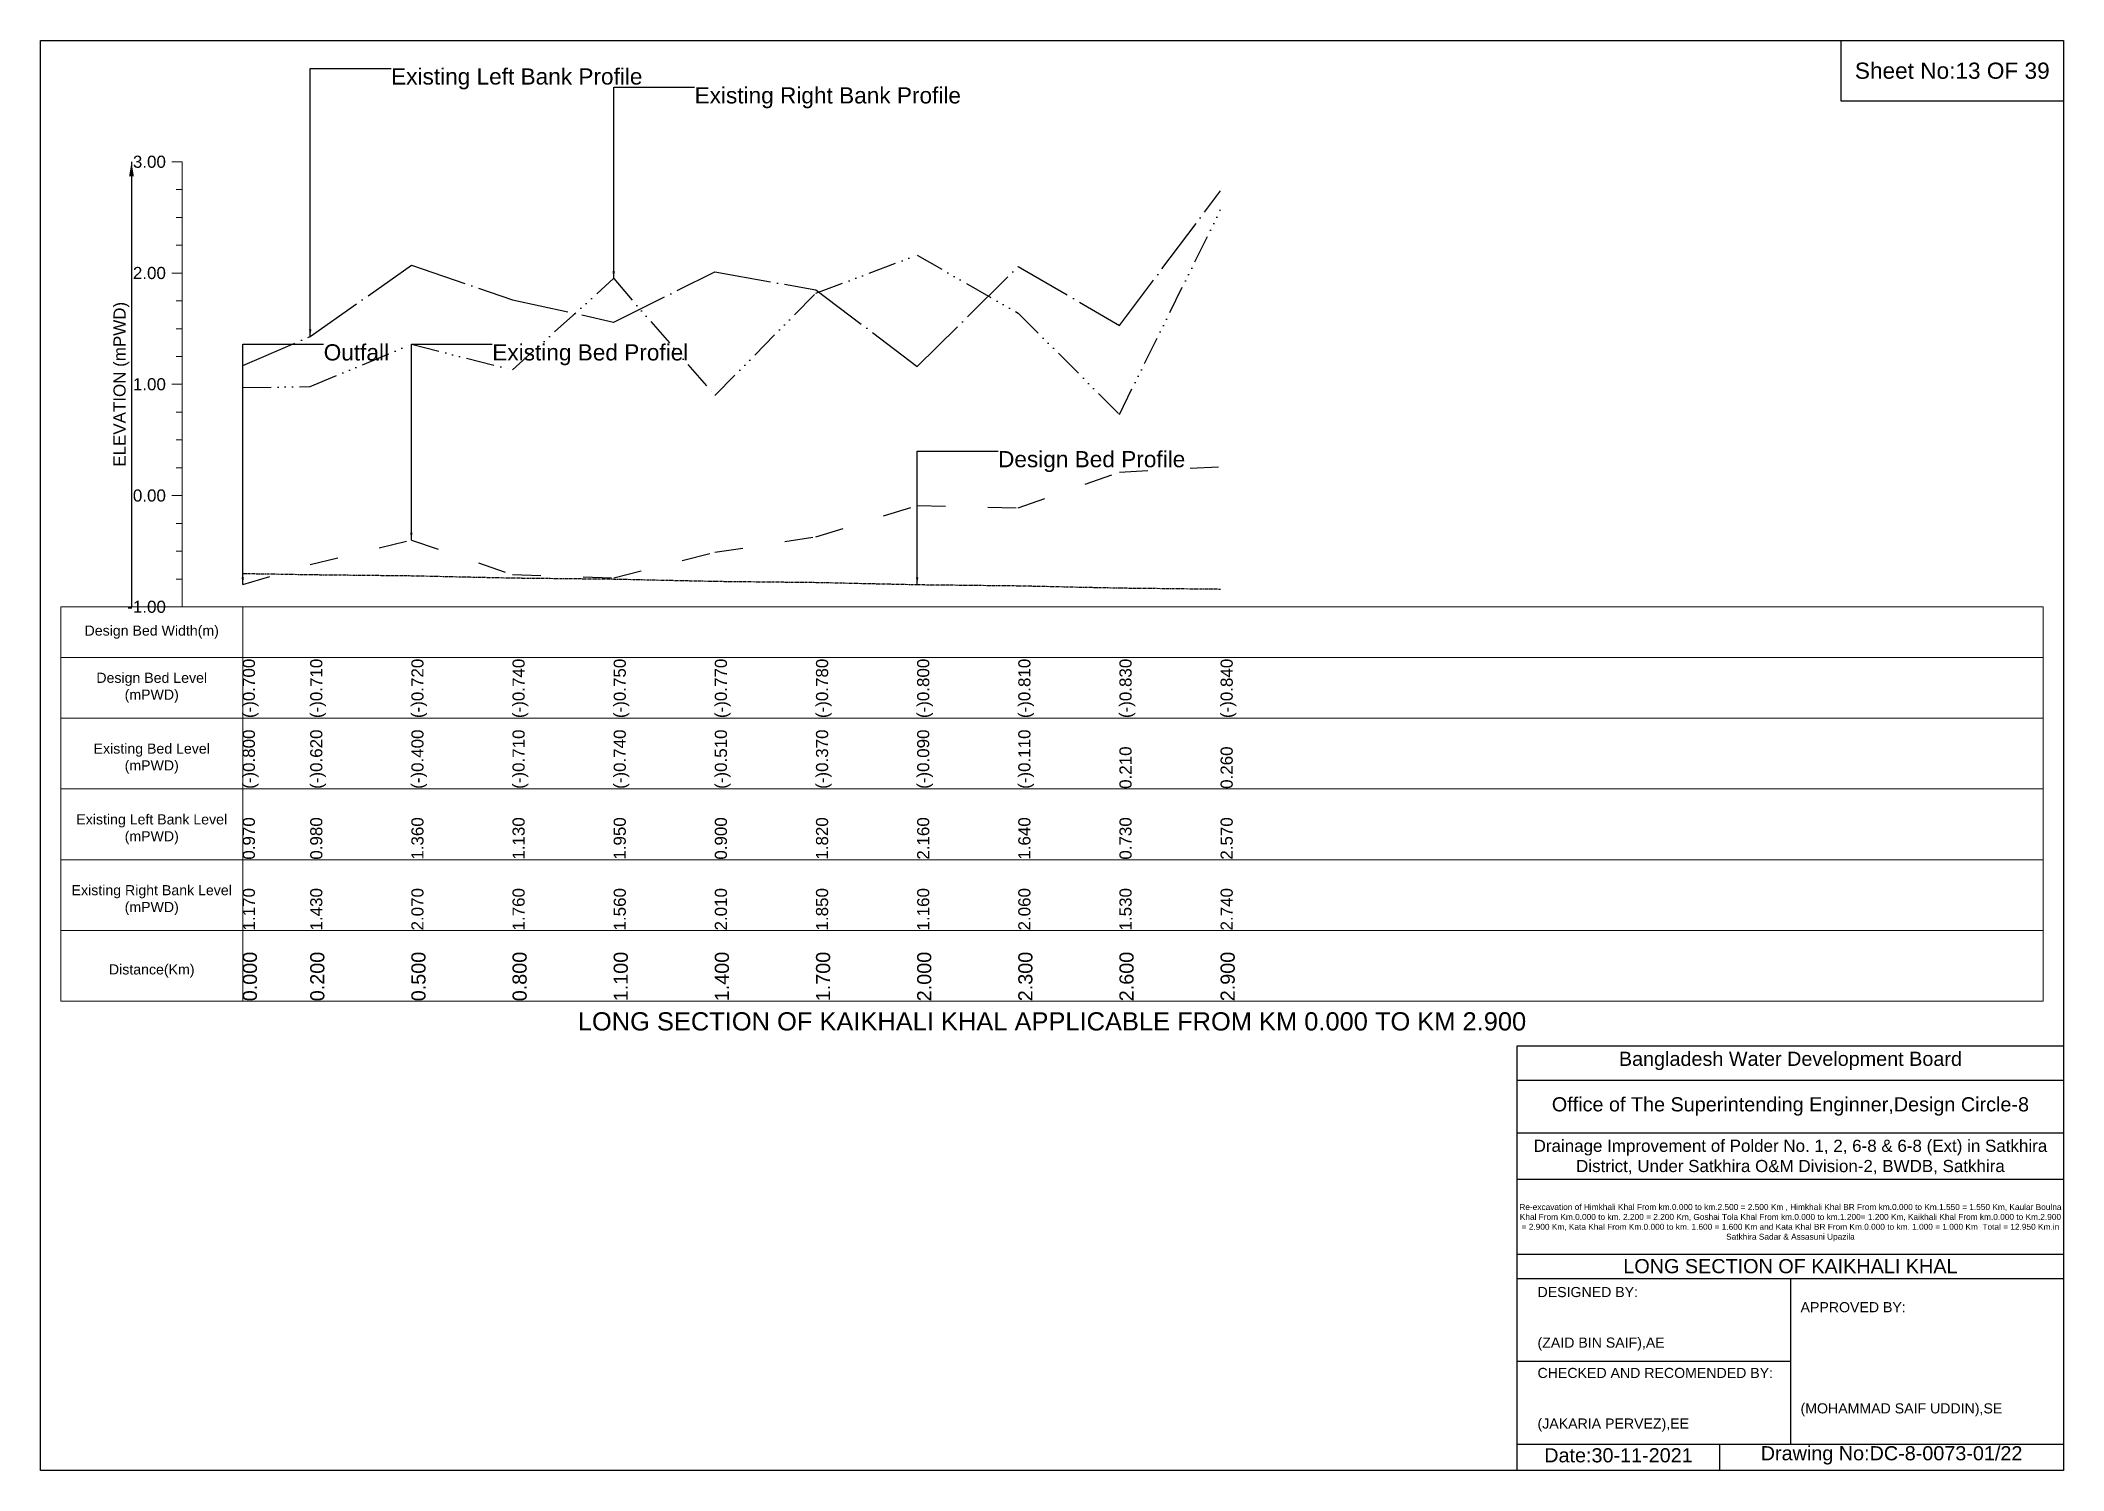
# Model space of a CAD drawing. Header units: inches. Extents: x 93000 to 486000, y -4242 to 0.
# Drawn here: x 220000 to 226000, y -4242 to 0 of the extents above; entities that cross this region are included whole.
import ezdxf

# ---------------------------------------------------------------- set-up
doc = ezdxf.new("R2010")
doc.units = ezdxf.units.IN
doc.header["$LTSCALE"] = 7
doc.header["$MEASUREMENT"] = 0
for name, pattern in [('ACAD_ISO03W100', [30, 12, -18]), ('ACAD_ISO04W100', [30, 24, -3, 0, -3]), ('ACAD_ISO14W100', [24, 12, -3, 0, -3, 0, -3, 0, -3]), ('CENTER', [2, 1.25, -0.25, 0.25, -0.25])]:
    doc.linetypes.add(name, pattern=pattern)
for name, color, linetype, lineweight in [('Design Bed Level Long Section', 7, 'CENTER', 25), ('Existing Bed Level for Long Section', 7, 'ACAD_ISO03W100', 25), ('Existing Left Bank of Long section', 7, 'ACAD_ISO04W100', 25), ('Existing Right Bank of Long Section', 7, 'ACAD_ISO14W100', 25), ('Long Section Border', 7, 'Continuous', 9), ('Long Section Labels', 7, 'Continuous', 9), ('Vscale for Long Section', 7, 'Continuous', 9)]:
    doc.layers.add(name, color=color, linetype=linetype, lineweight=lineweight)
doc.styles.get("Standard").update_dxf_attribs({"font": 'arial.ttf'})
doc.dimstyles.get("Standard").update_dxf_attribs({"dimtxt": 0.18, "dimasz": 0.18, "dimexe": 0.18, "dimexo": 0.0625, "dimgap": 0.09, "dimtad": 0, "dimtih": 1, "dimtoh": 1, "dimdec": 4, "dimzin": 0, "dimdsep": 46, "dimtxsty": 'Standard', "dimcen": 0.09, "dimadec": 0, "dimazin": 0, "dimtfac": 1, "dimtdec": 4, "dimtofl": 0, "dimtmove": 0, "dimatfit": 3, "dimfxl": 1, "dimtolj": 1, "dimtzin": 0, "dimarcsym": 0})

msp = doc.modelspace()

# ---------------------------------------------------------------- texts
at = {"attachment_point": 5}
for s, insert, char_height in [('Sheet No:13 OF 39', (225670, -90), 48), ('Bangladesh Water Development Board', (225190, -3027), 42), ('Office of The Superintending Enginner,Design Circle-8', (225190, -3162), 42)]:
    msp.add_mtext(s, dxfattribs=dict(at, insert=insert, char_height=char_height))
for s, insert, char_height, width, attachment_point in [('Drainage Improvement of Polder No. 1, 2, 6-8 & 6-8 (Ext) in Satkhira District, Under Satkhira O&M Division-2, BWDB, Satkhira', (225190, -3312), 36, 1680, 5), ('Re-excavation of Himkhali Khal From km.0.000 to km.2.500 = 2.500 Km , Himkhali Khal BR From km.0.000 to Km.1.550 = 1.550 Km, Kaular Boulna Khal From Km.0.000 to km. 2.200 = 2.200 Km, Goshai Tola Khal From km.0.000 to km.1.200= 1.200 Km, Kaikhali Khal From km.0.000 to Km.2.900 = 2.900 Km, Kata Khal From Km.0.000 to km. 1.600 = 1.600 Km and Kata Khal BR From Km.0.000 to km. 1.000 = 1.000 Km  Total = 12.950 Km.in Satkhira Sadar & Assasuni Upazila', (225190, -3507), 17.611, 1620, 5), ('LONG SECTION OF KAIKHALI KHAL', (225190, -3636), 42, 1680, 5), ('DESIGNED BY:^J^J^J(ZAID BIN SAIF),AE', (224440, -3792), 30, 840, 4), ('APPROVED BY:^J^J^J^J^J^J(MOHAMMAD SAIF UDDIN),SE', (225220, -3912), 30, 840, 4), ('CHECKED AND RECOMENDED BY:^J^J^J(JAKARIA PERVEZ),EE', (224440, -4032), 30, 840, 4), ('Date:30-11-2021', (224680, -4197), 42, 840, 5), ('Drawing No:DC-8-0073-01/22', (225490, -4197), 42, 1320, 5)]:
    msp.add_mtext(s, dxfattribs=dict(insert=insert, char_height=char_height, width=width, attachment_point=attachment_point))
at = {"layer": 'Long Section Border', "attachment_point": 5}
for s, insert, char_height in [('Design Bed Width(m)', (220330, -1755), 30), ('Design Bed Level^J(mPWD)', (220330, -1920), 30), ('Existing Bed Level^J(mPWD)', (220330, -2130), 30), ('Existing Left Bank Level^J(mPWD)', (220330, -2340), 30), ('Existing Right Bank Level^J(mPWD)', (220330, -2550), 30), ('Distance(Km)', (220330, -2760), 30), ('LONG SECTION OF KAIKHALI KHAL APPLICABLE FROM KM 0.000 TO KM 2.900', (223000, -2910), 54)]:
    msp.add_mtext(s, dxfattribs=dict(at, insert=insert, char_height=char_height))
at = {"layer": 'Long Section Labels', "char_height": 48, "attachment_point": 1}
for s, insert in [('Existing Left Bank Profile', (221040, -82.8)), ('Existing Right Bank Profile', (221940, -138.9)), ('Outfall', (220840, -901.2)), ('Existing Bed Profiel', (221340, -901.2)), ('Design Bed Profile', (222840, -1218))]:
    msp.add_mtext(s, dxfattribs=dict(at, insert=insert))
at = {"layer": 'Vscale for Long Section', "char_height": 36, "attachment_point": 6}
for s, insert in [('3.00', (220372, -360)), ('2.00', (220372, -690)), ('1.00', (220372, -1020)), ('0.00', (220372, -1350)), ('-1.00', (220372, -1680))]:
    msp.add_mtext(s, dxfattribs=dict(at, insert=insert))
at = {"layer": 'Vscale for Long Section', "rotation": 90}
for s, insert, char_height, attachment_point in [('ELEVATION (mPWD)', (220240, -1020), 36, 5), ('(-)0.700', (220600, -2010), 36, 1), ('(-)0.710', (220800, -2010), 36, 1), ('(-)0.720', (221100, -2010), 36, 1), ('(-)0.740', (221400, -2010), 36, 1), ('(-)0.750', (221700, -2010), 36, 1), ('(-)0.770', (222000, -2010), 36, 1), ('(-)0.780', (222300, -2010), 36, 1), ('(-)0.800', (222600, -2010), 36, 1), ('(-)0.810', (222900, -2010), 36, 1), ('(-)0.830', (223200, -2010), 36, 1), ('(-)0.840', (223500, -2010), 36, 1), ('(-)0.800', (220600, -2220), 36, 1), ('(-)0.620', (220800, -2220), 36, 1), ('(-)0.400', (221100, -2220), 36, 1), ('(-)0.710', (221400, -2220), 36, 1), ('(-)0.740', (221700, -2220), 36, 1), ('(-)0.510', (222000, -2220), 36, 1), ('(-)0.370', (222300, -2220), 36, 1), ('(-)0.090', (222600, -2220), 36, 1), ('(-)0.110', (222900, -2220), 36, 1), ('0.210', (223200, -2220), 36, 1), ('0.260', (223500, -2220), 36, 1), ('0.970', (220600, -2430), 36, 1), ('0.980', (220800, -2430), 36, 1), ('1.360', (221100, -2430), 36, 1), ('1.130', (221400, -2430), 36, 1), ('1.950', (221700, -2430), 36, 1), ('0.900', (222000, -2430), 36, 1), ('1.820', (222300, -2430), 36, 1), ('2.160', (222600, -2430), 36, 1), ('1.640', (222900, -2430), 36, 1), ('0.730', (223200, -2430), 36, 1), ('2.570', (223500, -2430), 36, 1), ('1.170', (220600, -2640), 36, 1), ('1.430', (220800, -2640), 36, 1), ('2.070', (221100, -2640), 36, 1), ('1.760', (221400, -2640), 36, 1), ('1.560', (221700, -2640), 36, 1), ('2.010', (222000, -2640), 36, 1), ('1.850', (222300, -2640), 36, 1), ('1.160', (222600, -2640), 36, 1), ('2.060', (222900, -2640), 36, 1), ('1.530', (223200, -2640), 36, 1), ('2.740', (223500, -2640), 36, 1), ('0.000', (220600, -2850), 42, 1), ('0.200', (220800, -2850), 42, 1), ('0.500', (221100, -2850), 42, 1), ('0.800', (221400, -2850), 42, 1), ('1.100', (221700, -2850), 42, 1), ('1.400', (222000, -2850), 42, 1), ('1.700', (222300, -2850), 42, 1), ('2.000', (222600, -2850), 42, 1), ('2.300', (222900, -2850), 42, 1), ('2.600', (223200, -2850), 42, 1), ('2.900', (223500, -2850), 42, 1)]:
    msp.add_mtext(s, dxfattribs=dict(at, insert=insert, char_height=char_height, attachment_point=attachment_point))

# ---------------------------------------------------------------- linework, layer by layer
for points in [[(220000, 0), (226000, 0), (226000, -4242), (220000, -4242)], [(225340, 0), (226000, 0), (226000, -180), (225340, -180)]]:
    msp.add_lwpolyline(points, close=True)
for points in [[(224380, -4242), (224380, -2982), (226000, -2982)], [(224380, -3084), (226000, -3084)], [(224380, -3240), (226000, -3240)], [(224380, -3378), (226000, -3378)], [(224380, -3600), (226000, -3600)], [(224380, -3672), (226000, -3672)], [(225190, -3672), (225190, -4164)], [(224380, -3918), (225190, -3918)], [(224380, -4164), (226000, -4164)], [(224980, -4164), (224980, -4242)]]:
    msp.add_lwpolyline(points)
at = {"layer": 'Design Bed Level Long Section'}
msp.add_lwpolyline([(220600, -1581), (220800, -1584.3), (221100, -1587.6), (221400, -1594.2), (221700, -1597.5), (222000, -1604.1), (222300, -1607.4), (222600, -1614), (222900, -1617.3), (223200, -1623.9), (223500, -1627.2)], dxfattribs=at)
at = {"layer": 'Existing Bed Level for Long Section'}
msp.add_lwpolyline([(220600, -1614), (220800, -1554.6), (221100, -1482), (221400, -1584.3), (221700, -1594.2), (222000, -1518.3), (222300, -1472.1), (222600, -1379.7), (222900, -1386.3), (223200, -1280.7), (223500, -1264.2)], dxfattribs=at)
at = {"layer": 'Existing Left Bank of Long section'}
msp.add_lwpolyline([(220600, -963.9), (220800, -878.1), (221100, -666.9), (221400, -769.2), (221700, -835.2), (222000, -686.7), (222300, -739.5), (222600, -967.2), (222900, -670.2), (223200, -845.1), (223500, -445.8)], dxfattribs=at)
at = {"layer": 'Existing Right Bank of Long Section'}
msp.add_lwpolyline([(220600, -1029.9), (220800, -1026.6), (221100, -901.2), (221400, -977.1), (221700, -706.5), (222000, -1053), (222300, -749.4), (222600, -637.2), (222900, -808.8), (223200, -1109.1), (223500, -501.9)], dxfattribs=at)
at = {"layer": 'Long Section Border'}
msp.add_lwpolyline([(220060, -1680), (225940, -1680), (225940, -2850), (220060, -2850)], close=True, dxfattribs=at)
for points in [[(220600, -1680), (220600, -2850)], [(220060, -1830), (225940, -1830)], [(220060, -2010), (225940, -2010)], [(220060, -2220), (225940, -2220)], [(220060, -2430), (225940, -2430)], [(220060, -2640), (225940, -2640)]]:
    msp.add_lwpolyline(points, dxfattribs=at)
at = {"layer": 'Vscale for Long Section'}
for points in [[(220420, -360), (220390, -360)], [(220420, -1680), (220420, -1350), (220420, -1020), (220420, -690), (220420, -360)], [(220420, -442.5), (220402, -442.5)], [(220420, -525), (220402, -525)], [(220420, -607.5), (220402, -607.5)], [(220420, -690), (220390, -690)], [(220420, -772.5), (220402, -772.5)], [(220420, -855), (220402, -855)], [(220420, -937.5), (220402, -937.5)], [(220420, -1020), (220390, -1020)], [(220420, -1102.5), (220402, -1102.5)], [(220420, -1185), (220402, -1185)], [(220420, -1267.5), (220402, -1267.5)], [(220420, -1350), (220390, -1350)], [(220420, -1432.5), (220402, -1432.5)], [(220420, -1515), (220402, -1515)], [(220420, -1597.5), (220402, -1597.5)], [(220420, -1680), (220390, -1680)]]:
    msp.add_lwpolyline(points, dxfattribs=at)

msp.set_redraw_order([(e.dxf.handle, doc.entitydb.next_handle()) for e in msp.query("TEXT MTEXT ATTDEF DIMENSION ARC_DIMENSION")])  # texts and dimensions are drawn at this point

# ---------------------------------------------------------------- leaders
at = {"layer": 'Long Section Labels', "annotation_type": 0, "has_hookline": 1, "hookline_direction": 0}
for points, text_width in [([(220800, -878.1), (220800, -82.8), (221039.9, -82.8)], 737.4), ([(221700, -706.5), (221700, -138.9), (221939.9, -138.9)], 782), ([(220600, -1614), (220600, -901.2), (220839.9, -901.2)], 185.8), ([(221100, -1482), (221100, -901.2), (221339.9, -901.2)], 571.4), ([(222600, -1614), (222600, -1218), (222839.9, -1218)], 547.4)]:
    msp.add_leader(points, dimstyle='Standard', override={"dimasz": 21.6}, dxfattribs=dict(at, text_width=text_width))
at = {"layer": 'Vscale for Long Section'}
msp.add_leader([(220270, -360), (220270, -1680)], dimstyle='Standard', override={"dimasz": 43.2}, dxfattribs=at)

doc.saveas('drawing.dxf')
